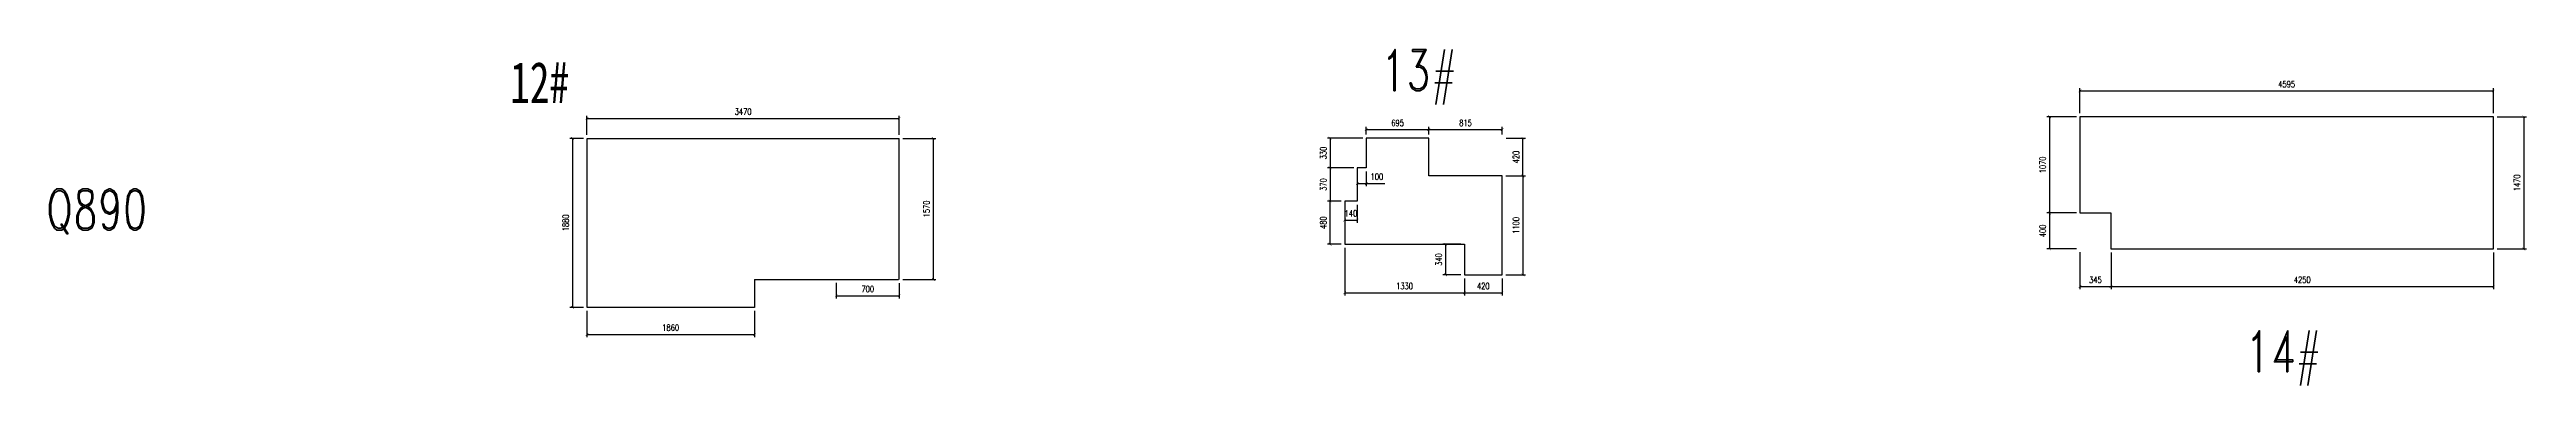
# Model space of a CAD drawing. Header units: millimetres. Extents: x -27247 to 18111, y -13459 to 7493.
# Drawn here: x -27079 to 447, y -13459 to -9720 of the extents above; entities that cross this region are included whole.
import ezdxf

# ---------------------------------------------------------------- set-up
doc = ezdxf.new("R2010")
doc.units = ezdxf.units.MM
doc.layers.add('标注', color=4, linetype='Continuous')
doc.styles.add('样式 1', font='romand1.shx', dxfattribs={"width": 0.7, "bigfont": 'hztxt.shx'})
doc.dimstyles.new('1 20', dxfattribs={"dimscale": 20, "dimtxt": 3.5, "dimasz": 1.5, "dimexe": 1.5, "dimexo": 2, "dimgap": 2, "dimtad": 1, "dimdec": 0, "dimdsep": 46, "dimtxsty": '样式 1', "dimblk": 'ARCHTICK', "dimcen": 2, "dimadec": 0, "dimazin": 0, "dimtfac": 1, "dimtdec": 0, "dimtmove": 0, "dimatfit": 3, "dimfxl": 0, "dimarcsym": 0})

msp = doc.modelspace()

# ---------------------------------------------------------------- texts
at = {"layer": '标注', "style": '样式 1', "width": 0.7}
for s, p in [('13#', (-12277.19, -10179.01)), ('Q890', (-27119.84, -11728.75)), ('14#', (-2671.48, -13305.8))]:
    msp.add_text(s, height=459.018, dxfattribs=at).set_placement(p)
at = {"layer": '标注', "insert": (-22178.78, -9857.94), "char_height": 459.0177, "attachment_point": 1, "style": '样式 1'}
msp.add_mtext_dynamic_manual_height_columns('{\\fSimSun|b0|i0|c134|p2; 12# }', width=2287.4649, gutter_width=12.5, heights=[0], dxfattribs=at)

# ---------------------------------------------------------------- blocks, each defined once
blk = doc.blocks.new('_ArchTick')
at = {"color": 0, "linetype": 'ByBlock', "const_width": 0.15}
blk.add_lwpolyline([(-0.5, -0.5), (0.5, 0.5)], dxfattribs=at)
blk = doc.blocks.new('*D54')
at = {"layer": 'Defpoints', "color": 0, "transparency": 16777216}
for p in [(-12446, -10707), (-11751, -10612), (-11751, -10707)]:
    blk.add_point(p, dxfattribs=at)
at = {"layer": '标注', "color": 0, "lineweight": -2, "transparency": 16777216}
for p, q in [((-12446, -10667), (-12446, -10582)), ((-12446, -10612), (-11751, -10612)), ((-11751, -10667), (-11751, -10582))]:
    blk.add_line(p, q, dxfattribs=at)
at = {"layer": '标注', "color": 0, "lineweight": -2, "transparency": 16777216, "xscale": 30, "yscale": 30, "zscale": 30, "rotation": 180}
blk.add_blockref('_ArchTick', (-12446, -10612), dxfattribs=at)
at = {"layer": '标注', "color": 0, "lineweight": -2, "transparency": 16777216, "xscale": 30, "yscale": 30, "zscale": 30}
blk.add_blockref('_ArchTick', (-11751, -10612), dxfattribs=at)
at = {"layer": '标注', "color": 0, "transparency": 16777216, "insert": (-12098, -10537), "char_height": 70, "attachment_point": 5, "style": '样式 1'}
blk.add_mtext('695', dxfattribs=at)
blk = doc.blocks.new('*D55')
at = {"layer": 'Defpoints', "color": 0, "transparency": 16777216}
for p in [(-10932, -10707), (-10706, -10707), (-10936, -11127)]:
    blk.add_point(p, dxfattribs=at)
at = {"layer": '标注', "color": 0, "lineweight": -2, "transparency": 16777216}
for p, q in [((-10892, -10707), (-10676, -10707)), ((-10706, -11127), (-10706, -10707)), ((-10896, -11127), (-10676, -11127))]:
    blk.add_line(p, q, dxfattribs=at)
at = {"layer": '标注', "color": 0, "lineweight": -2, "transparency": 16777216, "xscale": 30, "yscale": 30, "zscale": 30}
for p, rotation in [((-10706, -10707), 90), ((-10706, -11127), 270)]:
    blk.add_blockref('_ArchTick', p, dxfattribs=dict(at, rotation=rotation))
at = {"layer": '标注', "color": 0, "transparency": 16777216, "insert": (-10781, -10917), "char_height": 70, "attachment_point": 5, "rotation": 90, "style": '样式 1'}
blk.add_mtext('420', dxfattribs=at)
blk = doc.blocks.new('*D56')
at = {"layer": 'Defpoints', "color": 0, "transparency": 16777216}
for p in [(-10936, -11127), (-10936, -12227), (-10706, -12227)]:
    blk.add_point(p, dxfattribs=at)
at = {"layer": '标注', "color": 0, "lineweight": -2, "transparency": 16777216}
for p, q in [((-10896, -11127), (-10676, -11127)), ((-10706, -11127), (-10706, -12227)), ((-10896, -12227), (-10676, -12227))]:
    blk.add_line(p, q, dxfattribs=at)
at = {"layer": '标注', "color": 0, "lineweight": -2, "transparency": 16777216, "xscale": 30, "yscale": 30, "zscale": 30}
for p, rotation in [((-10706, -11127), 90), ((-10706, -12227), 270)]:
    blk.add_blockref('_ArchTick', p, dxfattribs=dict(at, rotation=rotation))
at = {"layer": '标注', "color": 0, "transparency": 16777216, "insert": (-10781, -11677), "char_height": 70, "attachment_point": 5, "rotation": 90, "style": '样式 1'}
blk.add_mtext('1100', dxfattribs=at)
blk = doc.blocks.new('*D57')
at = {"layer": 'Defpoints', "color": 0, "transparency": 16777216}
for p in [(-11356, -12227), (-10936, -12227), (-10936, -12428)]:
    blk.add_point(p, dxfattribs=at)
at = {"layer": '标注', "color": 0, "lineweight": -2, "transparency": 16777216}
for p, q in [((-11356, -12267), (-11356, -12458)), ((-10936, -12267), (-10936, -12458)), ((-11356, -12428), (-10936, -12428))]:
    blk.add_line(p, q, dxfattribs=at)
at = {"layer": '标注', "color": 0, "lineweight": -2, "transparency": 16777216, "xscale": 30, "yscale": 30, "zscale": 30, "rotation": 180}
blk.add_blockref('_ArchTick', (-11356, -12428), dxfattribs=at)
at = {"layer": '标注', "color": 0, "lineweight": -2, "transparency": 16777216, "xscale": 30, "yscale": 30, "zscale": 30}
blk.add_blockref('_ArchTick', (-10936, -12428), dxfattribs=at)
at = {"layer": '标注', "color": 0, "transparency": 16777216, "insert": (-11146, -12353), "char_height": 70, "attachment_point": 5, "style": '样式 1'}
blk.add_mtext('420', dxfattribs=at)
blk = doc.blocks.new('*D58')
at = {"layer": 'Defpoints', "color": 0, "transparency": 16777216}
for p in [(-12686, -11887), (-11356, -12227), (-11356, -12428)]:
    blk.add_point(p, dxfattribs=at)
at = {"layer": '标注', "color": 0, "lineweight": -2, "transparency": 16777216}
for p, q in [((-12686, -11927), (-12686, -12458)), ((-11356, -12267), (-11356, -12458)), ((-12686, -12428), (-11356, -12428))]:
    blk.add_line(p, q, dxfattribs=at)
at = {"layer": '标注', "color": 0, "lineweight": -2, "transparency": 16777216, "xscale": 30, "yscale": 30, "zscale": 30, "rotation": 180}
blk.add_blockref('_ArchTick', (-12686, -12428), dxfattribs=at)
at = {"layer": '标注', "color": 0, "lineweight": -2, "transparency": 16777216, "xscale": 30, "yscale": 30, "zscale": 30}
blk.add_blockref('_ArchTick', (-11356, -12428), dxfattribs=at)
at = {"layer": '标注', "color": 0, "transparency": 16777216, "insert": (-12021, -12353), "char_height": 70, "attachment_point": 5, "style": '样式 1'}
blk.add_mtext('1330', dxfattribs=at)
blk = doc.blocks.new('*D59')
at = {"layer": 'Defpoints', "color": 0, "transparency": 16777216}
for p in [(-12848, -11407), (-12686, -11407), (-12686, -11887)]:
    blk.add_point(p, dxfattribs=at)
at = {"layer": '标注', "color": 0, "lineweight": -2, "transparency": 16777216}
for p, q in [((-12726, -11407), (-12878, -11407)), ((-12848, -11887), (-12848, -11407)), ((-12726, -11887), (-12878, -11887))]:
    blk.add_line(p, q, dxfattribs=at)
at = {"layer": '标注', "color": 0, "lineweight": -2, "transparency": 16777216, "xscale": 30, "yscale": 30, "zscale": 30}
for p, rotation in [((-12848, -11407), 90), ((-12848, -11887), 270)]:
    blk.add_blockref('_ArchTick', p, dxfattribs=dict(at, rotation=rotation))
at = {"layer": '标注', "color": 0, "transparency": 16777216, "insert": (-12923, -11647), "char_height": 70, "attachment_point": 5, "rotation": 90, "style": '样式 1'}
blk.add_mtext('480', dxfattribs=at)
blk = doc.blocks.new('*D60')
at = {"layer": 'Defpoints', "color": 0, "transparency": 16777216}
for p in [(-12546, -11037), (-12848, -11407), (-12686, -11407)]:
    blk.add_point(p, dxfattribs=at)
at = {"layer": '标注', "color": 0, "lineweight": -2, "transparency": 16777216}
for p, q in [((-12586, -11037), (-12878, -11037)), ((-12848, -11037), (-12848, -11407)), ((-12726, -11407), (-12878, -11407))]:
    blk.add_line(p, q, dxfattribs=at)
at = {"layer": '标注', "color": 0, "lineweight": -2, "transparency": 16777216, "xscale": 30, "yscale": 30, "zscale": 30}
for p, rotation in [((-12848, -11037), 90), ((-12848, -11407), 270)]:
    blk.add_blockref('_ArchTick', p, dxfattribs=dict(at, rotation=rotation))
at = {"layer": '标注', "color": 0, "transparency": 16777216, "insert": (-12923, -11222), "char_height": 70, "attachment_point": 5, "rotation": 90, "style": '样式 1'}
blk.add_mtext('370', dxfattribs=at)
blk = doc.blocks.new('*D61')
at = {"layer": 'Defpoints', "color": 0, "transparency": 16777216}
for p in [(-12446, -10707), (-12848, -11037), (-12546, -11037)]:
    blk.add_point(p, dxfattribs=at)
at = {"layer": '标注', "color": 0, "lineweight": -2, "transparency": 16777216}
for p, q in [((-12486, -10707), (-12878, -10707)), ((-12848, -10707), (-12848, -11037)), ((-12586, -11037), (-12878, -11037))]:
    blk.add_line(p, q, dxfattribs=at)
at = {"layer": '标注', "color": 0, "lineweight": -2, "transparency": 16777216, "xscale": 30, "yscale": 30, "zscale": 30}
for p, rotation in [((-12848, -10707), 90), ((-12848, -11037), 270)]:
    blk.add_blockref('_ArchTick', p, dxfattribs=dict(at, rotation=rotation))
at = {"layer": '标注', "color": 0, "transparency": 16777216, "insert": (-12923, -10872), "char_height": 70, "attachment_point": 5, "rotation": 90, "style": '样式 1'}
blk.add_mtext('330', dxfattribs=at)
blk = doc.blocks.new('*D62')
at = {"layer": 'Defpoints', "color": 0, "transparency": 16777216}
for p in [(-12546, -11037), (-12446, -11037), (-12446, -11211)]:
    blk.add_point(p, dxfattribs=at)
at = {"layer": '标注', "color": 0, "lineweight": -2, "transparency": 16777216}
for p, q in [((-12546, -11077), (-12546, -11241)), ((-12546, -11211), (-12446, -11211)), ((-12446, -11077), (-12446, -11241)), ((-12446, -11211), (-12239, -11211))]:
    blk.add_line(p, q, dxfattribs=at)
at = {"layer": '标注', "color": 0, "lineweight": -2, "transparency": 16777216, "xscale": 30, "yscale": 30, "zscale": 30, "rotation": 180}
blk.add_blockref('_ArchTick', (-12546, -11211), dxfattribs=at)
at = {"layer": '标注', "color": 0, "lineweight": -2, "transparency": 16777216, "xscale": 30, "yscale": 30, "zscale": 30}
blk.add_blockref('_ArchTick', (-12446, -11211), dxfattribs=at)
at = {"layer": '标注', "color": 0, "transparency": 16777216, "insert": (-12328, -11136), "char_height": 70, "attachment_point": 5, "style": '样式 1'}
blk.add_mtext('100', dxfattribs=at)
blk = doc.blocks.new('*D63')
at = {"layer": 'Defpoints', "color": 0, "transparency": 16777216}
for p in [(-12686, -11407), (-12546, -11407), (-12546, -11618)]:
    blk.add_point(p, dxfattribs=at)
at = {"layer": '标注', "color": 0, "lineweight": -2, "transparency": 16777216}
for p, q in [((-12686, -11447), (-12686, -11648)), ((-12546, -11447), (-12546, -11648)), ((-12686, -11618), (-12546, -11618))]:
    blk.add_line(p, q, dxfattribs=at)
at = {"layer": '标注', "color": 0, "lineweight": -2, "transparency": 16777216, "xscale": 30, "yscale": 30, "zscale": 30, "rotation": 180}
blk.add_blockref('_ArchTick', (-12686, -11618), dxfattribs=at)
at = {"layer": '标注', "color": 0, "lineweight": -2, "transparency": 16777216, "xscale": 30, "yscale": 30, "zscale": 30}
blk.add_blockref('_ArchTick', (-12546, -11618), dxfattribs=at)
at = {"layer": '标注', "color": 0, "transparency": 16777216, "insert": (-12616, -11543), "char_height": 70, "attachment_point": 5, "style": '样式 1'}
blk.add_mtext('140', dxfattribs=at)
blk = doc.blocks.new('*D64')
at = {"layer": 'Defpoints', "color": 0, "transparency": 16777216}
for p in [(-11751, -10707), (-10936, -10612), (-10936, -10707)]:
    blk.add_point(p, dxfattribs=at)
at = {"layer": '标注', "color": 0, "lineweight": -2, "transparency": 16777216}
for p, q in [((-11751, -10667), (-11751, -10582)), ((-11751, -10612), (-10936, -10612)), ((-10936, -10667), (-10936, -10582))]:
    blk.add_line(p, q, dxfattribs=at)
at = {"layer": '标注', "color": 0, "lineweight": -2, "transparency": 16777216, "xscale": 30, "yscale": 30, "zscale": 30, "rotation": 180}
blk.add_blockref('_ArchTick', (-11751, -10612), dxfattribs=at)
at = {"layer": '标注', "color": 0, "lineweight": -2, "transparency": 16777216, "xscale": 30, "yscale": 30, "zscale": 30}
blk.add_blockref('_ArchTick', (-10936, -10612), dxfattribs=at)
at = {"layer": '标注', "color": 0, "transparency": 16777216, "insert": (-11343, -10537), "char_height": 70, "attachment_point": 5, "style": '样式 1'}
blk.add_mtext('815', dxfattribs=at)
blk = doc.blocks.new('*D65')
at = {"layer": 'Defpoints', "color": 0, "transparency": 16777216}
for p in [(-11356, -11887), (-11565, -12227), (-11356, -12227)]:
    blk.add_point(p, dxfattribs=at)
at = {"layer": '标注', "color": 0, "lineweight": -2, "transparency": 16777216}
for p, q in [((-11396, -11887), (-11595, -11887)), ((-11565, -11887), (-11565, -12227)), ((-11396, -12227), (-11595, -12227))]:
    blk.add_line(p, q, dxfattribs=at)
at = {"layer": '标注', "color": 0, "lineweight": -2, "transparency": 16777216, "xscale": 30, "yscale": 30, "zscale": 30}
for p, rotation in [((-11565, -11887), 90), ((-11565, -12227), 270)]:
    blk.add_blockref('_ArchTick', p, dxfattribs=dict(at, rotation=rotation))
at = {"layer": '标注', "color": 0, "transparency": 16777216, "insert": (-11640, -12057), "char_height": 70, "attachment_point": 5, "rotation": 90, "style": '样式 1'}
blk.add_mtext('340', dxfattribs=at)
blk = doc.blocks.new('*D79')
at = {"layer": 'Defpoints', "color": 0, "transparency": 16777216}
for p in [(80, -10181), (-4515, -10469), (80, -10469)]:
    blk.add_point(p, dxfattribs=at)
at = {"layer": '标注', "color": 0, "lineweight": -2, "transparency": 16777216}
for p, q in [((-4515, -10429), (-4515, -10151)), ((-4515, -10181), (80, -10181)), ((80, -10429), (80, -10151))]:
    blk.add_line(p, q, dxfattribs=at)
at = {"layer": '标注', "color": 0, "lineweight": -2, "transparency": 16777216, "xscale": 30, "yscale": 30, "zscale": 30, "rotation": 180}
blk.add_blockref('_ArchTick', (-4515, -10181), dxfattribs=at)
at = {"layer": '标注', "color": 0, "lineweight": -2, "transparency": 16777216, "xscale": 30, "yscale": 30, "zscale": 30}
blk.add_blockref('_ArchTick', (80, -10181), dxfattribs=at)
at = {"layer": '标注', "color": 0, "transparency": 16777216, "insert": (-2218, -10106), "char_height": 70, "attachment_point": 5, "style": '样式 1'}
blk.add_mtext('4595', dxfattribs=at)
blk = doc.blocks.new('*D80')
at = {"layer": 'Defpoints', "color": 0, "transparency": 16777216}
for p in [(80, -10469), (80, -11939), (417, -11939)]:
    blk.add_point(p, dxfattribs=at)
at = {"layer": '标注', "color": 0, "lineweight": -2, "transparency": 16777216}
for p, q in [((120, -10469), (447, -10469)), ((417, -10469), (417, -11939)), ((120, -11939), (447, -11939))]:
    blk.add_line(p, q, dxfattribs=at)
at = {"layer": '标注', "color": 0, "lineweight": -2, "transparency": 16777216, "xscale": 30, "yscale": 30, "zscale": 30}
for p, rotation in [((417, -10469), 90), ((417, -11939), 270)]:
    blk.add_blockref('_ArchTick', p, dxfattribs=dict(at, rotation=rotation))
at = {"layer": '标注', "color": 0, "transparency": 16777216, "insert": (342, -11204), "char_height": 70, "attachment_point": 5, "rotation": 90, "style": '样式 1'}
blk.add_mtext('1470', dxfattribs=at)
blk = doc.blocks.new('*D81')
at = {"layer": 'Defpoints', "color": 0, "transparency": 16777216}
for p in [(-4170, -11939), (80, -11939), (80, -12358)]:
    blk.add_point(p, dxfattribs=at)
at = {"layer": '标注', "color": 0, "lineweight": -2, "transparency": 16777216}
for p, q in [((-4170, -11979), (-4170, -12388)), ((80, -11979), (80, -12388)), ((-4170, -12358), (80, -12358))]:
    blk.add_line(p, q, dxfattribs=at)
at = {"layer": '标注', "color": 0, "lineweight": -2, "transparency": 16777216, "xscale": 30, "yscale": 30, "zscale": 30, "rotation": 180}
blk.add_blockref('_ArchTick', (-4170, -12358), dxfattribs=at)
at = {"layer": '标注', "color": 0, "lineweight": -2, "transparency": 16777216, "xscale": 30, "yscale": 30, "zscale": 30}
blk.add_blockref('_ArchTick', (80, -12358), dxfattribs=at)
at = {"layer": '标注', "color": 0, "transparency": 16777216, "insert": (-2045, -12283), "char_height": 70, "attachment_point": 5, "style": '样式 1'}
blk.add_mtext('4250', dxfattribs=at)
blk = doc.blocks.new('*D82')
at = {"layer": 'Defpoints', "color": 0, "transparency": 16777216}
for p in [(-4515, -11539), (-4853, -11939), (-4515, -11939)]:
    blk.add_point(p, dxfattribs=at)
at = {"layer": '标注', "color": 0, "lineweight": -2, "transparency": 16777216}
for p, q in [((-4555, -11539), (-4883, -11539)), ((-4853, -11539), (-4853, -11939)), ((-4555, -11939), (-4883, -11939))]:
    blk.add_line(p, q, dxfattribs=at)
at = {"layer": '标注', "color": 0, "lineweight": -2, "transparency": 16777216, "xscale": 30, "yscale": 30, "zscale": 30}
for p, rotation in [((-4853, -11539), 90), ((-4853, -11939), 270)]:
    blk.add_blockref('_ArchTick', p, dxfattribs=dict(at, rotation=rotation))
at = {"layer": '标注', "color": 0, "transparency": 16777216, "insert": (-4928, -11739), "char_height": 70, "attachment_point": 5, "rotation": 90, "style": '样式 1'}
blk.add_mtext('400', dxfattribs=at)
blk = doc.blocks.new('*D83')
at = {"layer": 'Defpoints', "color": 0, "transparency": 16777216}
for p in [(-4515, -11936), (-4170, -11939), (-4170, -12358)]:
    blk.add_point(p, dxfattribs=at)
at = {"layer": '标注', "color": 0, "lineweight": -2, "transparency": 16777216}
for p, q in [((-4515, -11976), (-4515, -12388)), ((-4170, -11979), (-4170, -12388)), ((-4515, -12358), (-4170, -12358))]:
    blk.add_line(p, q, dxfattribs=at)
at = {"layer": '标注', "color": 0, "lineweight": -2, "transparency": 16777216, "xscale": 30, "yscale": 30, "zscale": 30, "rotation": 180}
blk.add_blockref('_ArchTick', (-4515, -12358), dxfattribs=at)
at = {"layer": '标注', "color": 0, "lineweight": -2, "transparency": 16777216, "xscale": 30, "yscale": 30, "zscale": 30}
blk.add_blockref('_ArchTick', (-4170, -12358), dxfattribs=at)
at = {"layer": '标注', "color": 0, "transparency": 16777216, "insert": (-4343, -12283), "char_height": 70, "attachment_point": 5, "style": '样式 1'}
blk.add_mtext('345', dxfattribs=at)
blk = doc.blocks.new('*D84')
at = {"layer": 'Defpoints', "color": 0, "transparency": 16777216}
for p in [(-4515, -10469), (-4853, -11539), (-4515, -11539)]:
    blk.add_point(p, dxfattribs=at)
at = {"layer": '标注', "color": 0, "lineweight": -2, "transparency": 16777216}
for p, q in [((-4555, -10469), (-4883, -10469)), ((-4853, -10469), (-4853, -11539)), ((-4555, -11539), (-4883, -11539))]:
    blk.add_line(p, q, dxfattribs=at)
at = {"layer": '标注', "color": 0, "lineweight": -2, "transparency": 16777216, "xscale": 30, "yscale": 30, "zscale": 30}
for p, rotation in [((-4853, -10469), 90), ((-4853, -11539), 270)]:
    blk.add_blockref('_ArchTick', p, dxfattribs=dict(at, rotation=rotation))
at = {"layer": '标注', "color": 0, "transparency": 16777216, "insert": (-4928, -11004), "char_height": 70, "attachment_point": 5, "rotation": 90, "style": '样式 1'}
blk.add_mtext('1070', dxfattribs=at)
blk = doc.blocks.new('*D91')
at = {"layer": 'Defpoints', "color": 0, "transparency": 16777216}
for p in [(-21106, -10709), (-17636, -10487), (-17636, -10709)]:
    blk.add_point(p, dxfattribs=at)
at = {"layer": '标注', "color": 0, "lineweight": -2, "transparency": 16777216}
for p, q in [((-21106, -10669), (-21106, -10457)), ((-17636, -10669), (-17636, -10457)), ((-21106, -10487), (-17636, -10487))]:
    blk.add_line(p, q, dxfattribs=at)
at = {"layer": '标注', "color": 0, "lineweight": -2, "transparency": 16777216, "xscale": 30, "yscale": 30, "zscale": 30, "rotation": 180}
blk.add_blockref('_ArchTick', (-21106, -10487), dxfattribs=at)
at = {"layer": '标注', "color": 0, "lineweight": -2, "transparency": 16777216, "xscale": 30, "yscale": 30, "zscale": 30}
blk.add_blockref('_ArchTick', (-17636, -10487), dxfattribs=at)
at = {"layer": '标注', "color": 0, "transparency": 16777216, "insert": (-19371, -10412), "char_height": 70, "attachment_point": 5, "style": '样式 1'}
blk.add_mtext('3470', dxfattribs=at)
blk = doc.blocks.new('*D92')
at = {"layer": 'Defpoints', "color": 0, "transparency": 16777216}
for p in [(-21106, -10709), (-21267, -12589), (-21106, -12589)]:
    blk.add_point(p, dxfattribs=at)
at = {"layer": '标注', "color": 0, "lineweight": -2, "transparency": 16777216}
for p, q in [((-21146, -10709), (-21297, -10709)), ((-21267, -10709), (-21267, -12589)), ((-21146, -12589), (-21297, -12589))]:
    blk.add_line(p, q, dxfattribs=at)
at = {"layer": '标注', "color": 0, "lineweight": -2, "transparency": 16777216, "xscale": 30, "yscale": 30, "zscale": 30}
for p, rotation in [((-21267, -10709), 90), ((-21267, -12589), 270)]:
    blk.add_blockref('_ArchTick', p, dxfattribs=dict(at, rotation=rotation))
at = {"layer": '标注', "color": 0, "transparency": 16777216, "insert": (-21342, -11649), "char_height": 70, "attachment_point": 5, "rotation": 90, "style": '样式 1'}
blk.add_mtext('1880', dxfattribs=at)
blk = doc.blocks.new('*D93')
at = {"layer": 'Defpoints', "color": 0, "transparency": 16777216}
for p in [(-17636, -10709), (-17636, -12279), (-17258, -12279)]:
    blk.add_point(p, dxfattribs=at)
at = {"layer": '标注', "color": 0, "lineweight": -2, "transparency": 16777216}
for p, q in [((-17596, -10709), (-17228, -10709)), ((-17258, -10709), (-17258, -12279)), ((-17596, -12279), (-17228, -12279))]:
    blk.add_line(p, q, dxfattribs=at)
at = {"layer": '标注', "color": 0, "lineweight": -2, "transparency": 16777216, "xscale": 30, "yscale": 30, "zscale": 30}
for p, rotation in [((-17258, -10709), 90), ((-17258, -12279), 270)]:
    blk.add_blockref('_ArchTick', p, dxfattribs=dict(at, rotation=rotation))
at = {"layer": '标注', "color": 0, "transparency": 16777216, "insert": (-17333, -11494), "char_height": 70, "attachment_point": 5, "rotation": 90, "style": '样式 1'}
blk.add_mtext('1570', dxfattribs=at)
blk = doc.blocks.new('*D94')
at = {"layer": 'Defpoints', "color": 0, "transparency": 16777216}
for p in [(-18336, -12277), (-17636, -12279), (-17636, -12460)]:
    blk.add_point(p, dxfattribs=at)
at = {"layer": '标注', "color": 0, "lineweight": -2, "transparency": 16777216}
for p, q in [((-18336, -12317), (-18336, -12490)), ((-17636, -12319), (-17636, -12490)), ((-18336, -12460), (-17636, -12460))]:
    blk.add_line(p, q, dxfattribs=at)
at = {"layer": '标注', "color": 0, "lineweight": -2, "transparency": 16777216, "xscale": 30, "yscale": 30, "zscale": 30, "rotation": 180}
blk.add_blockref('_ArchTick', (-18336, -12460), dxfattribs=at)
at = {"layer": '标注', "color": 0, "lineweight": -2, "transparency": 16777216, "xscale": 30, "yscale": 30, "zscale": 30}
blk.add_blockref('_ArchTick', (-17636, -12460), dxfattribs=at)
at = {"layer": '标注', "color": 0, "transparency": 16777216, "insert": (-17986, -12385), "char_height": 70, "attachment_point": 5, "style": '样式 1'}
blk.add_mtext('700', dxfattribs=at)
blk = doc.blocks.new('*D95')
at = {"layer": 'Defpoints', "color": 0, "transparency": 16777216}
for p in [(-21106, -12589), (-19246, -12589), (-19246, -12890)]:
    blk.add_point(p, dxfattribs=at)
at = {"layer": '标注', "color": 0, "lineweight": -2, "transparency": 16777216}
for p, q in [((-21106, -12629), (-21106, -12920)), ((-19246, -12629), (-19246, -12920)), ((-21106, -12890), (-19246, -12890))]:
    blk.add_line(p, q, dxfattribs=at)
at = {"layer": '标注', "color": 0, "lineweight": -2, "transparency": 16777216, "xscale": 30, "yscale": 30, "zscale": 30, "rotation": 180}
blk.add_blockref('_ArchTick', (-21106, -12890), dxfattribs=at)
at = {"layer": '标注', "color": 0, "lineweight": -2, "transparency": 16777216, "xscale": 30, "yscale": 30, "zscale": 30}
blk.add_blockref('_ArchTick', (-19246, -12890), dxfattribs=at)
at = {"layer": '标注', "color": 0, "transparency": 16777216, "insert": (-20176, -12815), "char_height": 70, "attachment_point": 5, "style": '样式 1'}
blk.add_mtext('1860', dxfattribs=at)

# ---------------------------------------------------------------- dimensions: what is measured, and where the dimension line sits
at = {"layer": '标注'}
for base, p1, p2, picture, middle in [((79.7, -10181.39), (-4515.3, -10469.12), (79.7, -10469.12), '*D79', (-2217.8, -10106.39)), ((-17635.81, -10487.31), (-21105.81, -10709.16), (-17635.81, -10709.16), '*D91', (-19370.81, -10412.31)), ((-11750.6, -10612.32), (-12445.6, -10707.22), (-11750.6, -10707.22), '*D54', (-12098.1, -10537.32)), ((-10935.6, -10612.32), (-11750.6, -10707.22), (-10935.6, -10707.22), '*D64', (-11343.1, -10537.32)), ((-12445.6, -11211.19), (-12545.6, -11037.22), (-12445.6, -11037.22), '*D62', (-12327.54, -11136.19)), ((-11355.6, -12427.81), (-12685.6, -11887.22), (-11355.6, -12227.22), '*D58', (-12020.6, -12352.81)), ((-4170.3, -12357.85), (-4515.3, -11936.13), (-4170.3, -11939.12), '*D83', (-4342.8, -12282.85)), ((79.7, -12357.85), (-4170.3, -11939.12), (79.7, -11939.12), '*D81', (-2045.3, -12282.85)), ((-17635.81, -12459.63), (-18335.81, -12276.59), (-17635.81, -12279.16), '*D94', (-17985.81, -12384.63)), ((-10935.6, -12427.81), (-11355.6, -12227.22), (-10935.6, -12227.22), '*D57', (-11145.6, -12352.81)), ((-19245.81, -12889.58), (-21105.81, -12589.16), (-19245.81, -12589.16), '*D95', (-20175.81, -12814.58))]:
    dim = msp.add_linear_dim(base=base, p1=p1, p2=p2, dimstyle='1 20', dxfattribs=at)
    dim.commit()
    dim.dimension.update_dxf_attribs({"geometry": picture, "text_midpoint": middle})
for base, p1, p2, picture, middle in [((-4853.09, -11539.12), (-4515.3, -10469.12), (-4515.3, -11539.12), '*D84', (-4928.09, -11004.12)), ((416.78, -11939.12), (79.7, -10469.12), (79.7, -11939.12), '*D80', (341.78, -11204.12)), ((-21267.03, -12589.16), (-21105.81, -10709.16), (-21105.81, -12589.16), '*D92', (-21342.03, -11649.16)), ((-17257.56, -12279.16), (-17635.81, -10709.16), (-17635.81, -12279.16), '*D93', (-17332.56, -11494.16)), ((-12847.87, -11037.22), (-12445.6, -10707.22), (-12545.6, -11037.22), '*D61', (-12922.87, -10872.22)), ((-10706.37, -10707.22), (-10935.6, -11127.22), (-10932.03, -10707.22), '*D55', (-10781.37, -10917.22)), ((-12847.87, -11407.22), (-12545.6, -11037.22), (-12685.6, -11407.22), '*D60', (-12922.87, -11222.22)), ((-10706.37, -12227.22), (-10935.6, -11127.22), (-10935.6, -12227.22), '*D56', (-10781.37, -11677.22)), ((-12847.87, -11407.22), (-12685.6, -11887.22), (-12685.6, -11407.22), '*D59', (-12922.87, -11647.22)), ((-4853.09, -11939.12), (-4515.3, -11539.12), (-4515.3, -11939.12), '*D82', (-4928.09, -11739.12)), ((-11565.48, -12227.22), (-11355.6, -11887.22), (-11355.6, -12227.22), '*D65', (-11640.48, -12057.22))]:
    dim = msp.add_linear_dim(base=base, p1=p1, p2=p2, angle=90, dimstyle='1 20', dxfattribs=at)
    dim.commit()
    dim.dimension.update_dxf_attribs({"geometry": picture, "text_midpoint": middle})
dim = msp.add_linear_dim(base=(-12545.6, -11618.3), p1=(-12685.6, -11407.22), p2=(-12545.6, -11407.22), dimstyle='1 20', dxfattribs=at)
dim.commit()
dim.dimension.update_dxf_attribs({"geometry": '*D63', "text_midpoint": (-12615.6, -11618.3), "dimtype": 160})

# ---------------------------------------------------------------- linework, layer by layer
for p, q in [((-21105.81, -10709.16), (-17635.81, -10709.16)), ((-21105.81, -12589.16), (-21105.81, -10709.16)), ((-17635.81, -12279.16), (-17635.81, -10709.16)), ((-12445.6, -10707.22), (-12445.6, -11037.22)), ((-11750.6, -10707.22), (-12445.6, -10707.22)), ((-11750.6, -11127.22), (-11750.6, -10707.22)), ((-4515.3, -10469.12), (-4515.3, -11539.12)), ((79.7, -10469.12), (-4515.3, -10469.12)), ((79.7, -11939.12), (79.7, -10469.12)), ((-12445.6, -11037.22), (-12545.6, -11037.22)), ((-12545.6, -11037.22), (-12545.6, -11407.22)), ((-10935.6, -11127.22), (-11750.6, -11127.22)), ((-10935.6, -12227.22), (-10935.6, -11127.22)), ((-12545.6, -11407.22), (-12685.6, -11407.22)), ((-12685.6, -11407.22), (-12685.6, -11887.22)), ((-4515.3, -11539.12), (-4170.3, -11539.12)), ((-4170.3, -11539.12), (-4170.3, -11939.12)), ((-12685.6, -11887.22), (-11355.6, -11887.22)), ((-11355.6, -11887.22), (-11355.6, -12227.22)), ((-4170.3, -11939.12), (79.7, -11939.12)), ((-19245.81, -12279.16), (-17645.81, -12279.16)), ((-19245.81, -12279.16), (-19245.81, -12589.16)), ((-11355.6, -12227.22), (-10935.6, -12227.22)), ((-19245.81, -12589.16), (-21105.81, -12589.16))]:
    msp.add_line(p, q)

msp.set_redraw_order([(e.dxf.handle, doc.entitydb.next_handle()) for e in msp.query("TEXT MTEXT ATTDEF DIMENSION ARC_DIMENSION")])  # texts and dimensions are drawn at this point

doc.saveas('drawing.dxf')
